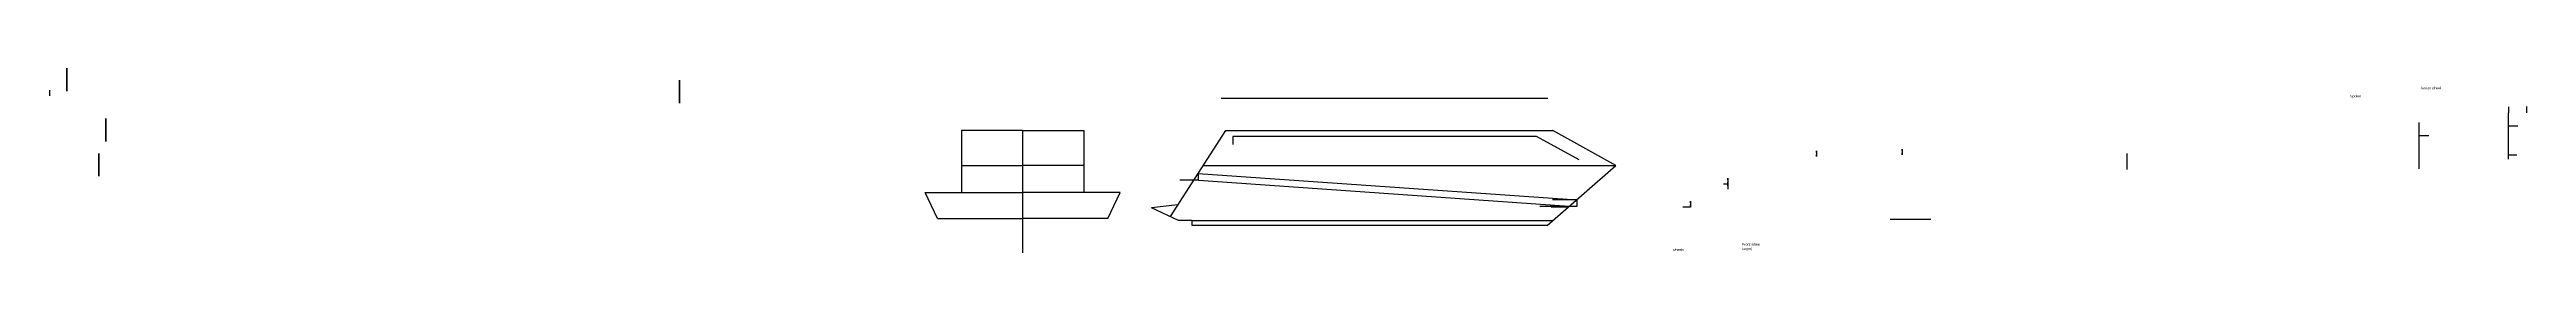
# Model space of a CAD drawing. Header units: millimetres. Extents: x -1672 to 5708, y -1264 to 1190.
# Drawn here: x -1672 to 751, y -400 to -219 of the extents above; entities that cross this region are included whole.
import ezdxf

# ---------------------------------------------------------------- set-up
doc = ezdxf.new("R2010")
doc.units = ezdxf.units.MM
doc.styles.get("Standard").update_dxf_attribs({"font": 'arial.ttf'})

msp = doc.modelspace()

# ---------------------------------------------------------------- linework, layer by layer
for p, q in [((-1672, -240.8, 42.3), (-1672, -246.3, 42.3)), ((-1655, -221.7, 88.1), (-1655, -219.1, 81.5)), ((-1655, -219.1, 81.5), (-1655, -236.1, 42.3)), ((-1655, -241.5, 42.3), (-1655, -221.7, 88.1)), ((-1655, -236.1, 42.3), (-1655, -241.5, 42.3)), ((733.6, -256.9, 19.2), (733.6, -263, 19.2)), ((-720.1, -280.3), (-780, -280.3)), ((-780, -280.3), (-780, -314.5)), ((-720.1, -280.3), (-780, -280.3)), ((-780, -280.3), (-780, -314.5)), ((-720.1, -280.3), (-720.1, -400.3)), ((-720.1, -280.3), (-660.2, -280.3)), ((-720.1, -280.3), (-660.2, -280.3)), ((-660.2, -280.3), (-660.2, -314.5)), ((-660.2, -280.3), (-660.2, -314.5)), ((-575.4, -364.7), (-521.3, -280.3)), ((-521.3, -280.3), (-201.5, -280.3)), ((-467.7, -286.1), (-514.6, -286.1)), ((-514.6, -286.1), (-514.6, -293.9)), ((-436.4, -286.1), (-467.7, -286.1)), ((-405.1, -286.1), (-436.4, -286.1)), ((-373.9, -286.1), (-405.1, -286.1)), ((-342.6, -286.1), (-373.9, -286.1)), ((-311.3, -286.1), (-342.6, -286.1)), ((-280, -286.1), (-311.3, -286.1)), ((-248.8, -286.1), (-280, -286.1)), ((-217.5, -286.1), (-248.8, -286.1)), ((-175.7, -309), (-217.5, -286.1)), ((-139.9, -314.5), (-201.5, -280.3)), ((655.5, -285.6, 2.5), (645.9, -285.6)), ((742.7, -276.1, 2.5), (733.1, -276.1)), ((-780, -314.5), (-720.1, -314.5)), ((-780, -314.5), (-720.1, -314.5)), ((-780, -314.5), (-780, -341)), ((-660.2, -314.5), (-720.1, -314.5)), ((-660.2, -314.5), (-720.1, -314.5)), ((-660.2, -314.5), (-660.2, -341)), ((-543.2, -314.5), (-139.9, -314.5)), ((-206.9, -373.5), (-139.9, -314.5)), ((56.5, -301.8, -0.6), (56.5, -300.1, -0.6)), ((56.5, -300.1, -0.6), (56.5, -305.6, -0.6)), ((56.5, -305.6, -0.6), (56.5, -303.8, -0.6)), ((140.3, -300.2, -0.6), (140.3, -298.5, -0.6)), ((140.3, -298.5, -0.6), (140.3, -304, -0.6)), ((140.3, -304, -0.6), (140.3, -302.2, -0.6)), ((741.7, -304.6, -4.9), (733.1, -304.6)), ((-548.4, -329.1), (-566.2, -329.1)), ((-185.5, -354.7), (-552.6, -329.1)), ((-548.4, -322.6), (-548.4, -329.1)), ((-548.4, -322.6), (-178, -348.2)), ((-30.2, -333, -0.6), (-34.6, -333, -0.6)), ((-30.2, -328.9, -0.6), (-30.2, -327.1, -0.6)), ((-30.2, -327.1, -0.6), (-30.2, -332.6, -0.6)), ((-30.2, -327.1, -0.6), (-30.2, -333, -0.6)), ((-30.2, -327.1, -0.6), (-30.2, -337.8, -0.6)), ((-30.2, -332.6, -0.6), (-30.2, -330.9, -0.6)), ((-30.2, -334.4, -0.6), (-30.2, -332.6, -0.6)), ((-803.5, -366.5), (-815.4, -341)), ((-815.4, -341), (-720.1, -341)), ((-624.7, -341), (-720.1, -341)), ((-636.6, -366.5), (-624.7, -341)), ((-568.4, -353.2), (-594, -356.1)), ((-567.6, -368.4), (-594, -356.1)), ((-178.1, -354.7), (-214, -354.7)), ((-187.1, -355.5), (-203, -355.5)), ((-178, -348.2), (-201.7, -348.2)), ((-178.1, -348.2), (-178.1, -354.7)), ((-66.9, -351.3, -0.6), (-66.9, -349.6, -0.6)), ((-66.9, -349.6, -0.6), (-66.9, -355.1, -0.6)), ((-66.9, -355.1, -0.6), (-66.9, -353.3, -0.6)), ((-803.5, -366.5), (-720.1, -366.5)), ((-636.6, -366.5), (-720.1, -366.5)), ((-554.2, -368.4), (-567.6, -368.4)), ((-554.2, -368.4), (-567.6, -368.4)), ((-554.2, -373.5), (-554.2, -368.4)), ((-554.2, -368.4), (-201.6, -368.4)), ((-206.9, -373.5), (-554.2, -373.5)), ((168.2, -367.7, -0.6), (128.6, -367.7, -0.6))]:
    msp.add_line(p, q)
at = {"extrusion": (0, 1, -1.83697e-16)}
msp.add_line((-526, -248.4, -14.3), (-206.2, -248.4, -14.3), dxfattribs=at)
at = {"extrusion": (-6.16298e-33, -1, 1.83697e-16)}
for p, q in [((733.1, -262.8), (733.1, -308.3)), ((645.9, -272.3), (645.9, -317.8))]:
    msp.add_line(p, q, dxfattribs=at)
at = {"extrusion": (1.69482e-32, 1, -1.83697e-16)}
msp.add_line((751, -256.8, 2), (751, -262.8, 2), dxfattribs=at)
at = {"extrusion": (6.16298e-33, 1, -6.12323e-17)}
msp.add_line((360.4, -318.6, 3), (360.4, -302.8, 3), dxfattribs=at)
at = {"extrusion": (1.66383e-28, 1, -1.98809e-15)}
for p, q in [((-66.9, -355.5, -0.6), (-74.3, -355.5, -0.6)), ((-66.9, -349.6, -0.6), (-66.9, -355.5, -0.6))]:
    msp.add_line(p, q, dxfattribs=at)
msp.add_polyline3d([(-1055.7, -233.5, 88.1), (-1055.7, -231, 81.5), (-1055.7, -247.9, 42.3), (-1055.7, -253.4, 42.3)], close=True)
for points in [[(-1617.1, -285.6, 42.3), (-1617.1, -291.1, 42.3), (-1617.1, -271.2, 88.1), (-1617.1, -268.6, 81.5), (-1617.1, -285.6, 42.3)], [(-1623.8, -325.1, 0), (-1623.8, -305.3, 45.8), (-1623.8, -302.7, 39.2), (-1623.8, -319.7, 0), (-1623.8, -325.1, 0)]]:
    msp.add_polyline3d(points)

# ---------------------------------------------------------------- texts
at = {"char_height": 2.5, "attachment_point": 1}
for s, insert in [('tensor wheel', (647.9, -237.2)), ('Spoket', (578.5, -245.3)), ('wheels ', (-84, -395.9)), ('Front wheel (biger)', (-16.3, -390.7))]:
    msp.add_mtext_dynamic_manual_height_columns(s, width=19.333, gutter_width=12.5, heights=[0], dxfattribs=dict(at, insert=insert))

doc.saveas('drawing.dxf')
